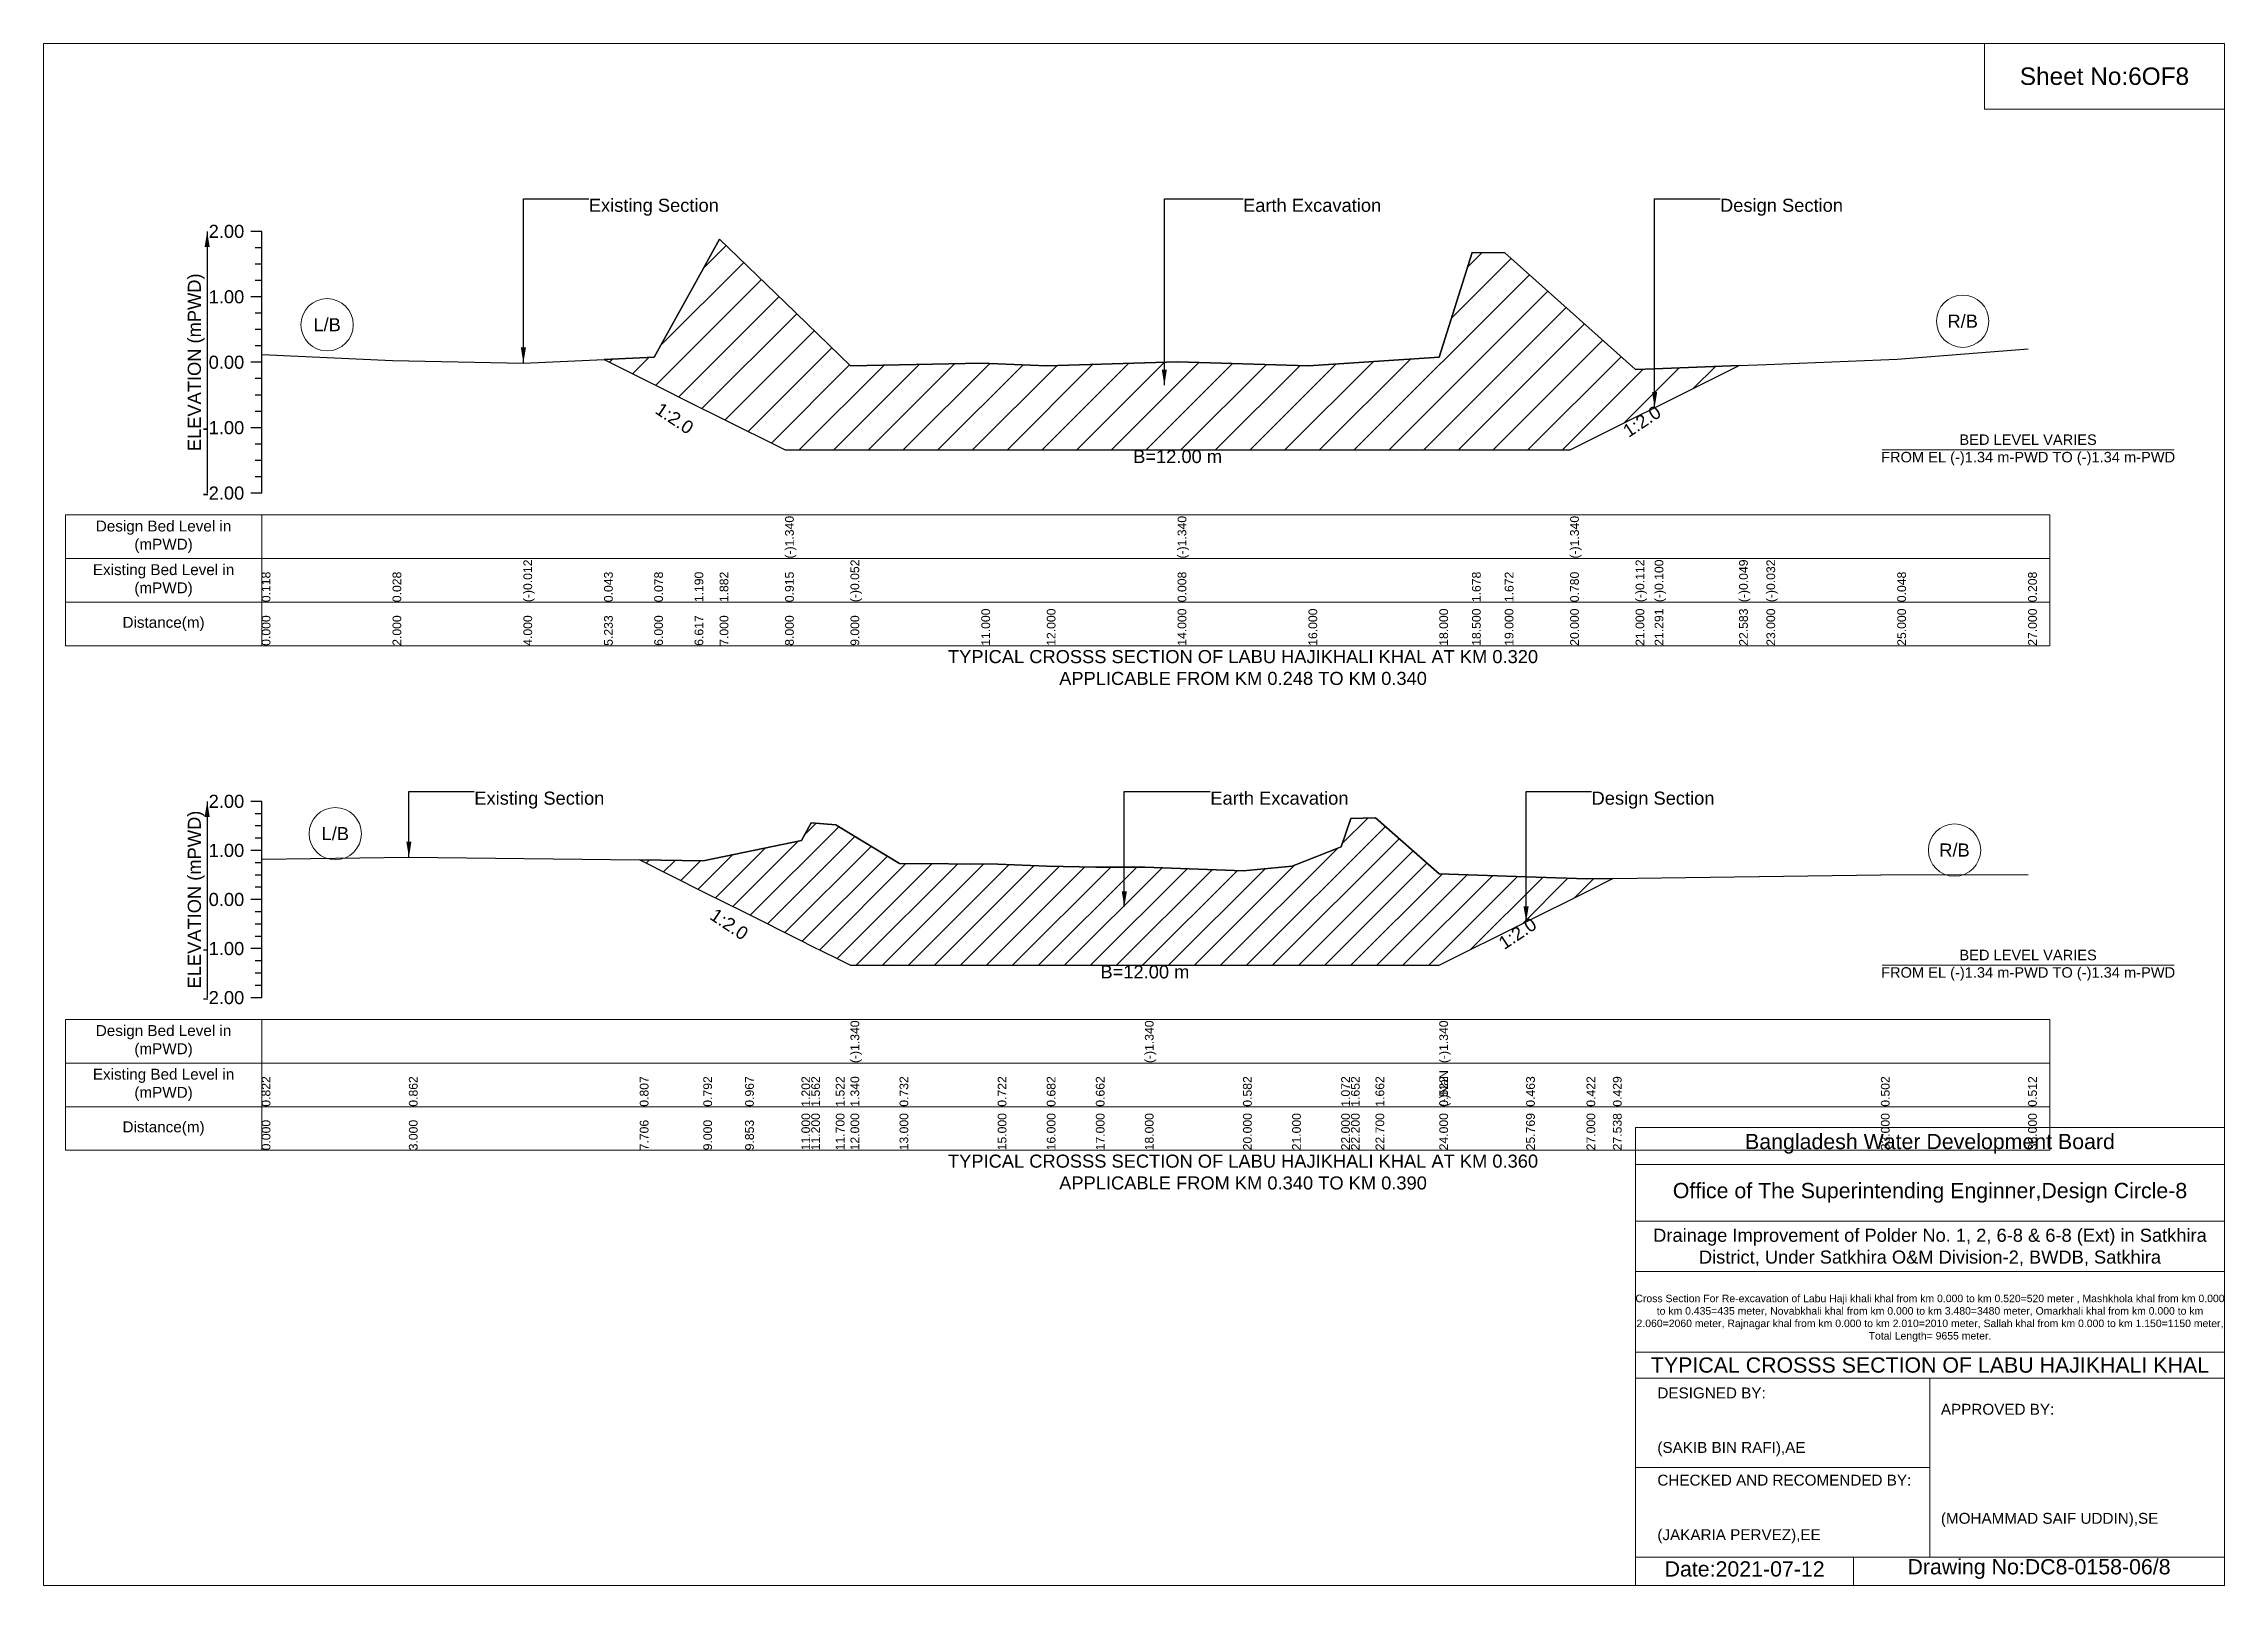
# Model space of a CAD drawing. Header units: inches. Extents: x 91000 to 648000, y -5656 to 141.
# Drawn here: x 150000 to 158000, y -5656 to 0 of the extents above; entities that cross this region are included whole.
import ezdxf

# ---------------------------------------------------------------- set-up
doc = ezdxf.new("R2010")
doc.units = ezdxf.units.IN
doc.header["$LTSCALE"] = 7
doc.header["$MEASUREMENT"] = 0
for name, color, linetype, lineweight in [('Cross section Data Border', 7, 'Continuous', 9), ('Cross Section Labels', 7, 'Continuous', 9), ('Existing_Bed_Level for Xsection', 7, 'Continuous', 25)]:
    doc.layers.add(name, color=color, linetype=linetype, lineweight=lineweight)
doc.styles.get("Standard").update_dxf_attribs({"font": 'arial.ttf'})
doc.dimstyles.get("Standard").update_dxf_attribs({"dimtxt": 0.18, "dimasz": 0.18, "dimexe": 0.18, "dimexo": 0.0625, "dimgap": 0.09, "dimtad": 0, "dimtih": 1, "dimtoh": 1, "dimdec": 4, "dimzin": 0, "dimdsep": 46, "dimtxsty": 'Standard', "dimcen": 0.09, "dimadec": 0, "dimazin": 0, "dimtfac": 1, "dimtdec": 4, "dimtofl": 0, "dimtmove": 0, "dimatfit": 3, "dimfxl": 1, "dimtolj": 1, "dimtzin": 0, "dimarcsym": 0})

msp = doc.modelspace()

# ---------------------------------------------------------------- texts
at = {"layer": 'Cross section Data Border', "char_height": 40, "width": 640, "attachment_point": 5}
for s, insert in [('Design Bed Level in (mPWD)', (150440, -1809.1)), ('Existing Bed Level in (mPWD)', (150440, -1969.1)), ('Distance(m)', (150440, -2129.1)), ('Design Bed Level in (mPWD)', (150440, -3660)), ('Existing Bed Level in (mPWD)', (150440, -3820)), ('Distance(m)', (150440, -3980))]:
    msp.add_mtext(s, dxfattribs=dict(at, insert=insert))
at = {"layer": 'Cross Section Labels'}
for s, insert, char_height, attachment_point in [('Sheet No:6OF8', (157560, -120), 64, 5), ('Existing Section', (152000, -569.1), 48, 1), ('Earth Excavation', (154400, -569.1), 48, 1), ('Design Section', (156149.9, -569.1), 48, 1), ('L/B', (151040, -1031.6), 48, 5), ('R/B', (157040, -1018.4), 48, 5), ('BED LEVEL VARIES ^JFROM EL (-)1.34 m-PWD TO (-)1.34 m-PWD', (157280, -1490.7), 38.4, 5), ('B=12.00 m', (154160, -1490.7), 48, 2), ('TYPICAL CROSSS SECTION OF LABU HAJIKHALI KHAL AT KM 0.320^JAPPLICABLE FROM KM 0.248 TO KM 0.340', (154400, -2289.1), 48, 5), ('Existing Section', (151580, -2744), 48, 1), ('Earth Excavation', (154280, -2744), 48, 1), ('Design Section', (155678.5, -2744), 48, 1), ('L/B', (151070, -2898.4), 48, 5), ('R/B', (157010, -2958.7), 48, 5), ('BED LEVEL VARIES ^JFROM EL (-)1.34 m-PWD TO (-)1.34 m-PWD', (157280, -3381.2), 38.4, 5), ('B=12.00 m', (154040, -3381.2), 48, 2), ('Bangladesh Water Development Board', (156920, -4036), 56, 5), ('TYPICAL CROSSS SECTION OF LABU HAJIKHALI KHAL AT KM 0.360^JAPPLICABLE FROM KM 0.340 TO KM 0.390', (154400, -4140), 48, 5), ('Office of The Superintending Enginner,Design Circle-8', (156920, -4216), 56, 5)]:
    msp.add_mtext(s, dxfattribs=dict(at, insert=insert, char_height=char_height, attachment_point=attachment_point))
at = {"layer": 'Cross Section Labels', "char_height": 48, "attachment_point": 2}
for insert, rotation in [((152328, -1354.7), 326.30993), ((155849.9, -1365.8), 33.69007), ((152528.5, -3210.4), 326.30993), ((155393.5, -3244.4), 33.69007)]:
    msp.add_mtext('1:2.0', dxfattribs=dict(at, insert=insert, rotation=rotation))
at = {"layer": 'Cross Section Labels'}
for s, insert, char_height, width, attachment_point in [('Drainage Improvement of Polder No. 1, 2, 6-8 & 6-8 (Ext) in Satkhira District, Under Satkhira O&M Division-2, BWDB, Satkhira', (156920, -4416), 48, 2240, 5), ('Cross Section For Re-excavation of Labu Haji khali khal from km 0.000 to km 0.520=520 meter , Mashkhola khal from km 0.000 to km 0.435=435 meter, Novabkhali khal from km 0.000 to km 3.480=3480 meter, Omarkhali khal from km 0.000 to km 2.060=2060 meter, Rajnagar khal from km 0.000 to km 2.010=2010 meter, Sallah khal from km 0.000 to km 1.150=1150 meter, Total Length= 9655 meter. ', (156920, -4676), 27.4148, 2160, 5), ('TYPICAL CROSSS SECTION OF LABU HAJIKHALI KHAL', (156920, -4848), 56, 2240, 5), ('DESIGNED BY:^J^J^J(SAKIB BIN RAFI),AE', (155920, -5056), 40, 1120, 4), ('APPROVED BY:^J^J^J^J^J^J(MOHAMMAD SAIF UDDIN),SE', (156960, -5216), 40, 1120, 4), ('CHECKED AND RECOMENDED BY:^J^J^J(JAKARIA PERVEZ),EE', (155920, -5376), 40, 1120, 4), ('Date:2021-07-12', (156240, -5596), 56, 1120, 5), ('Drawing No:DC8-0158-06/8', (157320, -5596), 56, 1760, 5)]:
    msp.add_mtext(s, dxfattribs=dict(at, insert=insert, char_height=char_height, width=width, attachment_point=attachment_point))
at = {"layer": 'Existing_Bed_Level for Xsection', "char_height": 48, "attachment_point": 6}
for s, insert in [('2.00', (150736, -689.1)), ('1.00', (150736, -929.1)), ('0.00', (150736, -1169.1)), ('-1.00', (150736, -1409.1)), ('-2.00', (150736, -1649.1)), ('2.00', (150736, -2780)), ('1.00', (150736, -2960)), ('0.00', (150736, -3140)), ('-1.00', (150736, -3320)), ('-2.00', (150736, -3500))]:
    msp.add_mtext(s, dxfattribs=dict(at, insert=insert))
at = {"layer": 'Existing_Bed_Level for Xsection', "rotation": 90}
for s, insert, char_height, attachment_point in [('ELEVATION (mPWD)', (150560, -1169.1), 48, 5), ('(-)1.340', (152720, -1889.1), 32, 1), ('(-)1.340', (154160, -1889.1), 32, 1), ('(-)1.340', (155600, -1889.1), 32, 1), ('(-)0.012', (151760, -2049.1), 32, 1), ('(-)0.012', (151760, -2049.1), 32, 1), ('(-)0.052', (152960, -2049.1), 32, 1), ('(-)0.052', (152960, -2049.1), 32, 1), ('(-)0.052', (152960, -2049.1), 32, 1), ('(-)0.112', (155840, -2049.1), 32, 1), ('(-)0.100', (155909.9, -2049.1), 32, 1), ('(-)0.049', (156219.8, -2049.1), 32, 1), ('(-)0.032', (156320, -2049.1), 32, 1), ('0.118', (150800, -2049.1), 32, 1), ('0.028', (151280, -2049.1), 32, 1), ('0.043', (152055.9, -2049.1), 32, 1), ('0.078', (152240, -2049.1), 32, 1), ('0.078', (152240, -2049.1), 32, 1), ('1.190', (152388, -2049.1), 32, 1), ('1.882', (152480, -2049.1), 32, 1), ('0.915', (152720, -2049.1), 32, 1), ('0.915', (152720, -2049.1), 32, 1), ('0.915', (152720, -2049.1), 32, 1), ('0.008', (154160, -2049.1), 32, 1), ('0.008', (154160, -2049.1), 32, 1), ('0.008', (154160, -2049.1), 32, 1), ('1.678', (155240, -2049.1), 32, 1), ('1.672', (155360, -2049.1), 32, 1), ('0.780', (155600, -2049.1), 32, 1), ('0.780', (155600, -2049.1), 32, 1), ('0.780', (155600, -2049.1), 32, 1), ('0.048', (156800, -2049.1), 32, 1), ('0.208', (157280, -2049.1), 32, 1), ('11.000', (153440, -2209.1), 32, 1), ('12.000', (153680, -2209.1), 32, 1), ('14.000', (154160, -2209.1), 32, 1), ('14.000', (154160, -2209.1), 32, 1), ('14.000', (154160, -2209.1), 32, 1), ('16.000', (154640, -2209.1), 32, 1), ('18.000', (155120, -2209.1), 32, 1), ('18.500', (155240, -2209.1), 32, 1), ('19.000', (155360, -2209.1), 32, 1), ('20.000', (155600, -2209.1), 32, 1), ('20.000', (155600, -2209.1), 32, 1), ('20.000', (155600, -2209.1), 32, 1), ('21.000', (155840, -2209.1), 32, 1), ('21.291', (155909.9, -2209.1), 32, 1), ('22.583', (156219.8, -2209.1), 32, 1), ('23.000', (156320, -2209.1), 32, 1), ('25.000', (156800, -2209.1), 32, 1), ('27.000', (157280, -2209.1), 32, 1), ('0.000', (150800, -2209.1), 32, 1), ('2.000', (151280, -2209.1), 32, 1), ('4.000', (151760, -2209.1), 32, 1), ('5.233', (152055.9, -2209.1), 32, 1), ('6.000', (152240, -2209.1), 32, 1), ('6.617', (152388, -2209.1), 32, 1), ('7.000', (152480, -2209.1), 32, 1), ('8.000', (152720, -2209.1), 32, 1), ('8.000', (152720, -2209.1), 32, 1), ('8.000', (152720, -2209.1), 32, 1), ('9.000', (152960, -2209.1), 32, 1), ('ELEVATION (mPWD)', (150560, -3140), 48, 5), ('(-)1.340', (152960, -3740), 32, 1), ('(-)1.340', (154040, -3740), 32, 1), ('(-)1.340', (155120, -3740), 32, 1), ('0.822', (150800, -3900), 32, 1), ('0.862', (151340, -3900), 32, 1), ('0.807', (152187, -3900), 32, 1), ('0.792', (152420, -3900), 32, 1), ('0.967', (152573.5, -3900), 32, 1), ('1.202', (152780, -3900), 32, 1), ('1.562', (152816, -3900), 32, 1), ('1.522', (152906, -3900), 32, 1), ('1.340', (152960, -3900), 32, 1), ('1.340', (152960, -3900), 32, 1), ('1.340', (152960, -3900), 32, 1), ('0.732', (153140, -3900), 32, 1), ('0.722', (153500, -3900), 32, 1), ('0.682', (153680, -3900), 32, 1), ('0.682', (153680, -3900), 32, 1), ('0.662', (153860, -3900), 32, 1), ('0.662', (153860, -3900), 32, 1), ('0.662', (153860, -3900), 32, 1), ('0.662', (153860, -3900), 32, 1), ('0.582', (154400, -3900), 32, 1), ('1.072', (154760, -3900), 32, 1), ('1.652', (154796, -3900), 32, 1), ('1.662', (154886, -3900), 32, 1), ('(-)NaN', (155120, -3900), 32, 1), ('0.522', (155120, -3900), 32, 1), ('0.522', (155120, -3900), 32, 1), ('0.463', (155438.5, -3900), 32, 1), ('0.422', (155660, -3900), 32, 1), ('0.429', (155756.9, -3900), 32, 1), ('0.502', (156740, -3900), 32, 1), ('0.512', (157280, -3900), 32, 1), ('0.000', (150800, -4060), 32, 1), ('3.000', (151340, -4060), 32, 1), ('7.706', (152187, -4060), 32, 1), ('9.000', (152420, -4060), 32, 1), ('9.853', (152573.5, -4060), 32, 1), ('11.000', (152780, -4060), 32, 1), ('11.200', (152816, -4060), 32, 1), ('11.700', (152906, -4060), 32, 1), ('12.000', (152960, -4060), 32, 1), ('12.000', (152960, -4060), 32, 1), ('12.000', (152960, -4060), 32, 1), ('13.000', (153140, -4060), 32, 1), ('15.000', (153500, -4060), 32, 1), ('16.000', (153680, -4060), 32, 1), ('17.000', (153860, -4060), 32, 1), ('18.000', (154040, -4060), 32, 1), ('18.000', (154040, -4060), 32, 1), ('18.000', (154040, -4060), 32, 1), ('20.000', (154400, -4060), 32, 1), ('21.000', (154580, -4060), 32, 1), ('22.000', (154760, -4060), 32, 1), ('22.200', (154796, -4060), 32, 1), ('22.700', (154886, -4060), 32, 1), ('24.000', (155120, -4060), 32, 1), ('24.000', (155120, -4060), 32, 1), ('24.000', (155120, -4060), 32, 1), ('25.769', (155438.5, -4060), 32, 1), ('27.000', (155660, -4060), 32, 1), ('27.538', (155756.9, -4060), 32, 1), ('33.000', (156740, -4060), 32, 1), ('36.000', (157280, -4060), 32, 1)]:
    msp.add_mtext(s, dxfattribs=dict(at, insert=insert, char_height=char_height, attachment_point=attachment_point))

# ---------------------------------------------------------------- hatches: boundary and pattern name
at = {"layer": 'Existing_Bed_Level for Xsection'}
h = msp.add_hatch(dxfattribs=at)
h.set_pattern_fill('ANSI31', color=256, scale=720, style=0)
h.paths.add_polyline_path([(152055.9, -1158.7), (152240, -1250.7), (152388, -1324.7), (152480, -1370.7), (152720, -1490.7), (152960, -1490.7), (153440, -1490.7), (153680, -1490.7), (154160, -1490.7), (154640, -1490.7), (155120, -1490.7), (155240, -1490.7), (155360, -1490.7), (155600, -1490.7), (155840, -1370.7), (155909.9, -1335.8), (156219.8, -1180.8), (155909.9, -1193.2), (155840, -1196), (155600, -981.9), (155360, -767.8), (155240, -766.4), (155120, -1150.4), (154640, -1181.6), (154160, -1167.2), (153680, -1181.6), (153440, -1172), (152960, -1181.6), (152720, -949.5), (152480, -717.4), (152388, -883.5), (152240, -1150.4)])
h = msp.add_hatch(dxfattribs=at)
h.set_pattern_fill('ANSI31', color=256, scale=540, style=0)
h.paths.add_polyline_path([(152187, -2994.7), (152420, -3111.2), (152573.5, -3187.9), (152780, -3291.2), (152816, -3309.2), (152906, -3354.2), (152960, -3381.2), (153140, -3381.2), (153500, -3381.2), (153680, -3381.2), (153860, -3381.2), (154040, -3381.2), (154400, -3381.2), (154580, -3381.2), (154760, -3381.2), (154796, -3381.2), (154886, -3381.2), (155120, -3381.2), (155438.5, -3221.9), (155660, -3111.2), (155756.9, -3062.7), (155660, -3064), (155438.5, -3056.6), (155120, -3046), (154886, -2840.8), (154796, -2842.6), (154760, -2947), (154580, -3017.2), (154400, -3035.2), (154040, -3020.8), (153860, -3020.8), (153680, -3017.2), (153500, -3010), (153140, -3008.2), (152960, -2898.8), (152906, -2866), (152816, -2858.8), (152780, -2923.6), (152573.5, -2965.9), (152420, -2997.4)])

# ---------------------------------------------------------------- linework, layer by layer
at = {"layer": 'Cross section Data Border'}
for points in [[(150080, -1729.1), (157360, -1729.1), (157360, -2209.1), (150080, -2209.1)], [(150080, -3580), (157360, -3580), (157360, -4060), (150080, -4060)]]:
    msp.add_lwpolyline(points, close=True, dxfattribs=at)
for points in [[(150800, -1729.1), (150800, -2209.1)], [(150080, -1889.1), (157360, -1889.1)], [(150080, -2049.1), (157360, -2049.1)], [(150800, -3580), (150800, -4060)], [(150080, -3740), (157360, -3740)], [(150080, -3900), (157360, -3900)]]:
    msp.add_lwpolyline(points, dxfattribs=at)
at = {"layer": 'Cross Section Labels'}
for points in [[(150000, 0), (158000, 0), (158000, -5656), (150000, -5656)], [(157120, 0), (158000, 0), (158000, -240), (157120, -240)]]:
    msp.add_lwpolyline(points, close=True, dxfattribs=at)
for points in [[(156744.2, -1490.7), (157815.8, -1490.7)], [(156744.2, -3381.2), (157815.8, -3381.2)], [(155840, -5656), (155840, -3976), (158000, -3976)], [(155840, -4112), (158000, -4112)], [(155840, -4320), (158000, -4320)], [(155840, -4504), (158000, -4504)], [(155840, -4800), (158000, -4800)], [(155840, -4896), (158000, -4896)], [(156920, -4896), (156920, -5552)], [(155840, -5224), (156920, -5224)], [(155840, -5552), (158000, -5552)], [(156640, -5552), (156640, -5656)]]:
    msp.add_lwpolyline(points, dxfattribs=at)
for centre in [(151040, -1031.6), (157040, -1018.4), (151070, -2898.4), (157010, -2958.7)]:
    msp.add_circle(centre, 96, dxfattribs=at)
at = {"layer": 'Existing_Bed_Level for Xsection'}
for points in [[(150800, -689.1), (150760, -689.1)], [(150800, -1649.1), (150800, -1409.1), (150800, -1169.1), (150800, -929.1), (150800, -689.1)], [(150800, -1140.8), (151280, -1162.4), (151760, -1172), (152055.9, -1158.7), (152240, -1150.4), (152388, -883.5), (152480, -717.4), (152720, -949.5), (152720, -949.5), (152960, -1181.6), (153440, -1172), (153680, -1181.6), (154160, -1167.2), (154160, -1167.2), (154640, -1181.6), (155120, -1150.4), (155240, -766.4), (155360, -767.8), (155600, -981.9), (155600, -981.9), (155840, -1196), (155909.9, -1193.2), (156219.8, -1180.8), (156320, -1176.8), (156800, -1157.6), (157280, -1119.2)], [(150800, -749.1), (150776, -749.1)], [(150800, -809.1), (150776, -809.1)], [(150800, -869.1), (150776, -869.1)], [(150800, -929.1), (150760, -929.1)], [(150800, -989.1), (150776, -989.1)], [(150800, -1049.1), (150776, -1049.1)], [(150800, -1109.1), (150776, -1109.1)], [(150800, -1169.1), (150760, -1169.1)], [(150800, -1229.1), (150776, -1229.1)], [(150800, -1289.1), (150776, -1289.1)], [(150800, -1349.1), (150776, -1349.1)], [(150800, -1409.1), (150760, -1409.1)], [(150800, -1469.1), (150776, -1469.1)], [(150800, -1529.1), (150776, -1529.1)], [(150800, -1589.1), (150776, -1589.1)], [(150800, -1649.1), (150760, -1649.1)], [(150800, -2780), (150760, -2780)], [(150800, -3500), (150800, -3320), (150800, -3140), (150800, -2960), (150800, -2780)], [(150800, -2825), (150776, -2825)], [(150800, -2870), (150776, -2870)], [(150800, -2992), (151340, -2984.8), (152187, -2994.7), (152420, -2997.4), (152573.5, -2965.9), (152780, -2923.6), (152816, -2858.8), (152906, -2866), (152960, -2898.8), (152960, -2898.8), (153140, -3008.2), (153500, -3010), (153680, -3017.2), (153860, -3020.8), (154040, -3020.8), (154040, -3020.8), (154400, -3035.2), (154580, -3017.2), (154760, -2947), (154796, -2842.6), (154886, -2840.8), (155120, -3046), (155120, -3046), (155438.5, -3056.6), (155660, -3064), (155756.9, -3062.7), (156740, -3049.6), (157280, -3047.8)], [(150800, -2960), (150760, -2960)], [(150800, -2915), (150776, -2915)], [(150800, -3005), (150776, -3005)], [(150800, -3050), (150776, -3050)], [(150800, -3095), (150776, -3095)], [(150800, -3140), (150760, -3140)], [(150800, -3185), (150776, -3185)], [(150800, -3230), (150776, -3230)], [(150800, -3275), (150776, -3275)], [(150800, -3320), (150760, -3320)], [(150800, -3365), (150776, -3365)], [(150800, -3410), (150776, -3410)], [(150800, -3500), (150760, -3500)], [(150800, -3455), (150776, -3455)]]:
    msp.add_lwpolyline(points, dxfattribs=at)
for points in [[(152055.9, -1158.7), (152055.9, -1158.7), (152240, -1250.7), (152388, -1324.7), (152480, -1370.7), (152720, -1490.7), (152720, -1490.7), (152960, -1490.7), (153440, -1490.7), (153680, -1490.7), (154160, -1490.7), (154160, -1490.7), (154640, -1490.7), (155120, -1490.7), (155240, -1490.7), (155360, -1490.7), (155600, -1490.7), (155600, -1490.7), (155840, -1370.7), (155909.9, -1335.8), (156219.8, -1180.8), (155909.9, -1193.2), (155840, -1196), (155600, -981.9), (155600, -981.9), (155360, -767.8), (155240, -766.4), (155120, -1150.4), (154640, -1181.6), (154160, -1167.2), (154160, -1167.2), (153680, -1181.6), (153440, -1172), (152960, -1181.6), (152720, -949.5), (152720, -949.5), (152480, -717.4), (152388, -883.5), (152240, -1150.4), (152055.9, -1158.7)], [(152187, -2994.7), (152187, -2994.7), (152420, -3111.2), (152573.5, -3187.9), (152780, -3291.2), (152816, -3309.2), (152906, -3354.2), (152960, -3381.2), (152960, -3381.2), (153140, -3381.2), (153500, -3381.2), (153680, -3381.2), (153860, -3381.2), (154040, -3381.2), (154040, -3381.2), (154400, -3381.2), (154580, -3381.2), (154760, -3381.2), (154796, -3381.2), (154886, -3381.2), (155120, -3381.2), (155120, -3381.2), (155438.5, -3221.9), (155660, -3111.2), (155756.9, -3062.7), (155756.9, -3062.7), (155756.9, -3062.7), (155660, -3064), (155438.5, -3056.6), (155120, -3046), (155120, -3046), (154886, -2840.8), (154796, -2842.6), (154760, -2947), (154580, -3017.2), (154400, -3035.2), (154040, -3020.8), (154040, -3020.8), (153860, -3020.8), (153680, -3017.2), (153500, -3010), (153140, -3008.2), (152960, -2898.8), (152960, -2898.8), (152906, -2866), (152816, -2858.8), (152780, -2923.6), (152573.5, -2965.9), (152420, -2997.4), (152187, -2994.7)]]:
    msp.add_lwpolyline(points, close=True, dxfattribs=at)

msp.set_redraw_order([(e.dxf.handle, doc.entitydb.next_handle()) for e in msp.query("TEXT MTEXT ATTDEF DIMENSION ARC_DIMENSION")])  # texts and dimensions are drawn at this point

# ---------------------------------------------------------------- leaders
at = {"layer": 'Cross Section Labels', "annotation_type": 0, "has_hookline": 1, "hookline_direction": 0}
for points, text_width in [([(151760, -1172), (151760, -569.1), (151999.9, -569.1)], 467.2), ([(154111.3, -1253.2), (154111.3, -569.1), (154399.9, -569.1)], 497), ([(155909.9, -1335.8), (155909.9, -569.1), (156149.8, -569.1)], 441.2), ([(151340, -2984.8), (151340, -2744), (151579.9, -2744)], 467.2), ([(153964.5, -3166.9), (153964.5, -2744), (154279.9, -2744)], 497), ([(155438.5, -3221.9), (155438.5, -2744), (155678.4, -2744)], 441.2)]:
    msp.add_leader(points, dimstyle='Standard', override={"dimasz": 57.6}, dxfattribs=dict(at, text_width=text_width))
at = {"layer": 'Existing_Bed_Level for Xsection'}
for points in [[(150600, -689.1), (150600, -1649.1)], [(150600, -2780), (150600, -3500)]]:
    msp.add_leader(points, dimstyle='Standard', override={"dimasz": 57.6}, dxfattribs=at)

doc.saveas('drawing.dxf')
